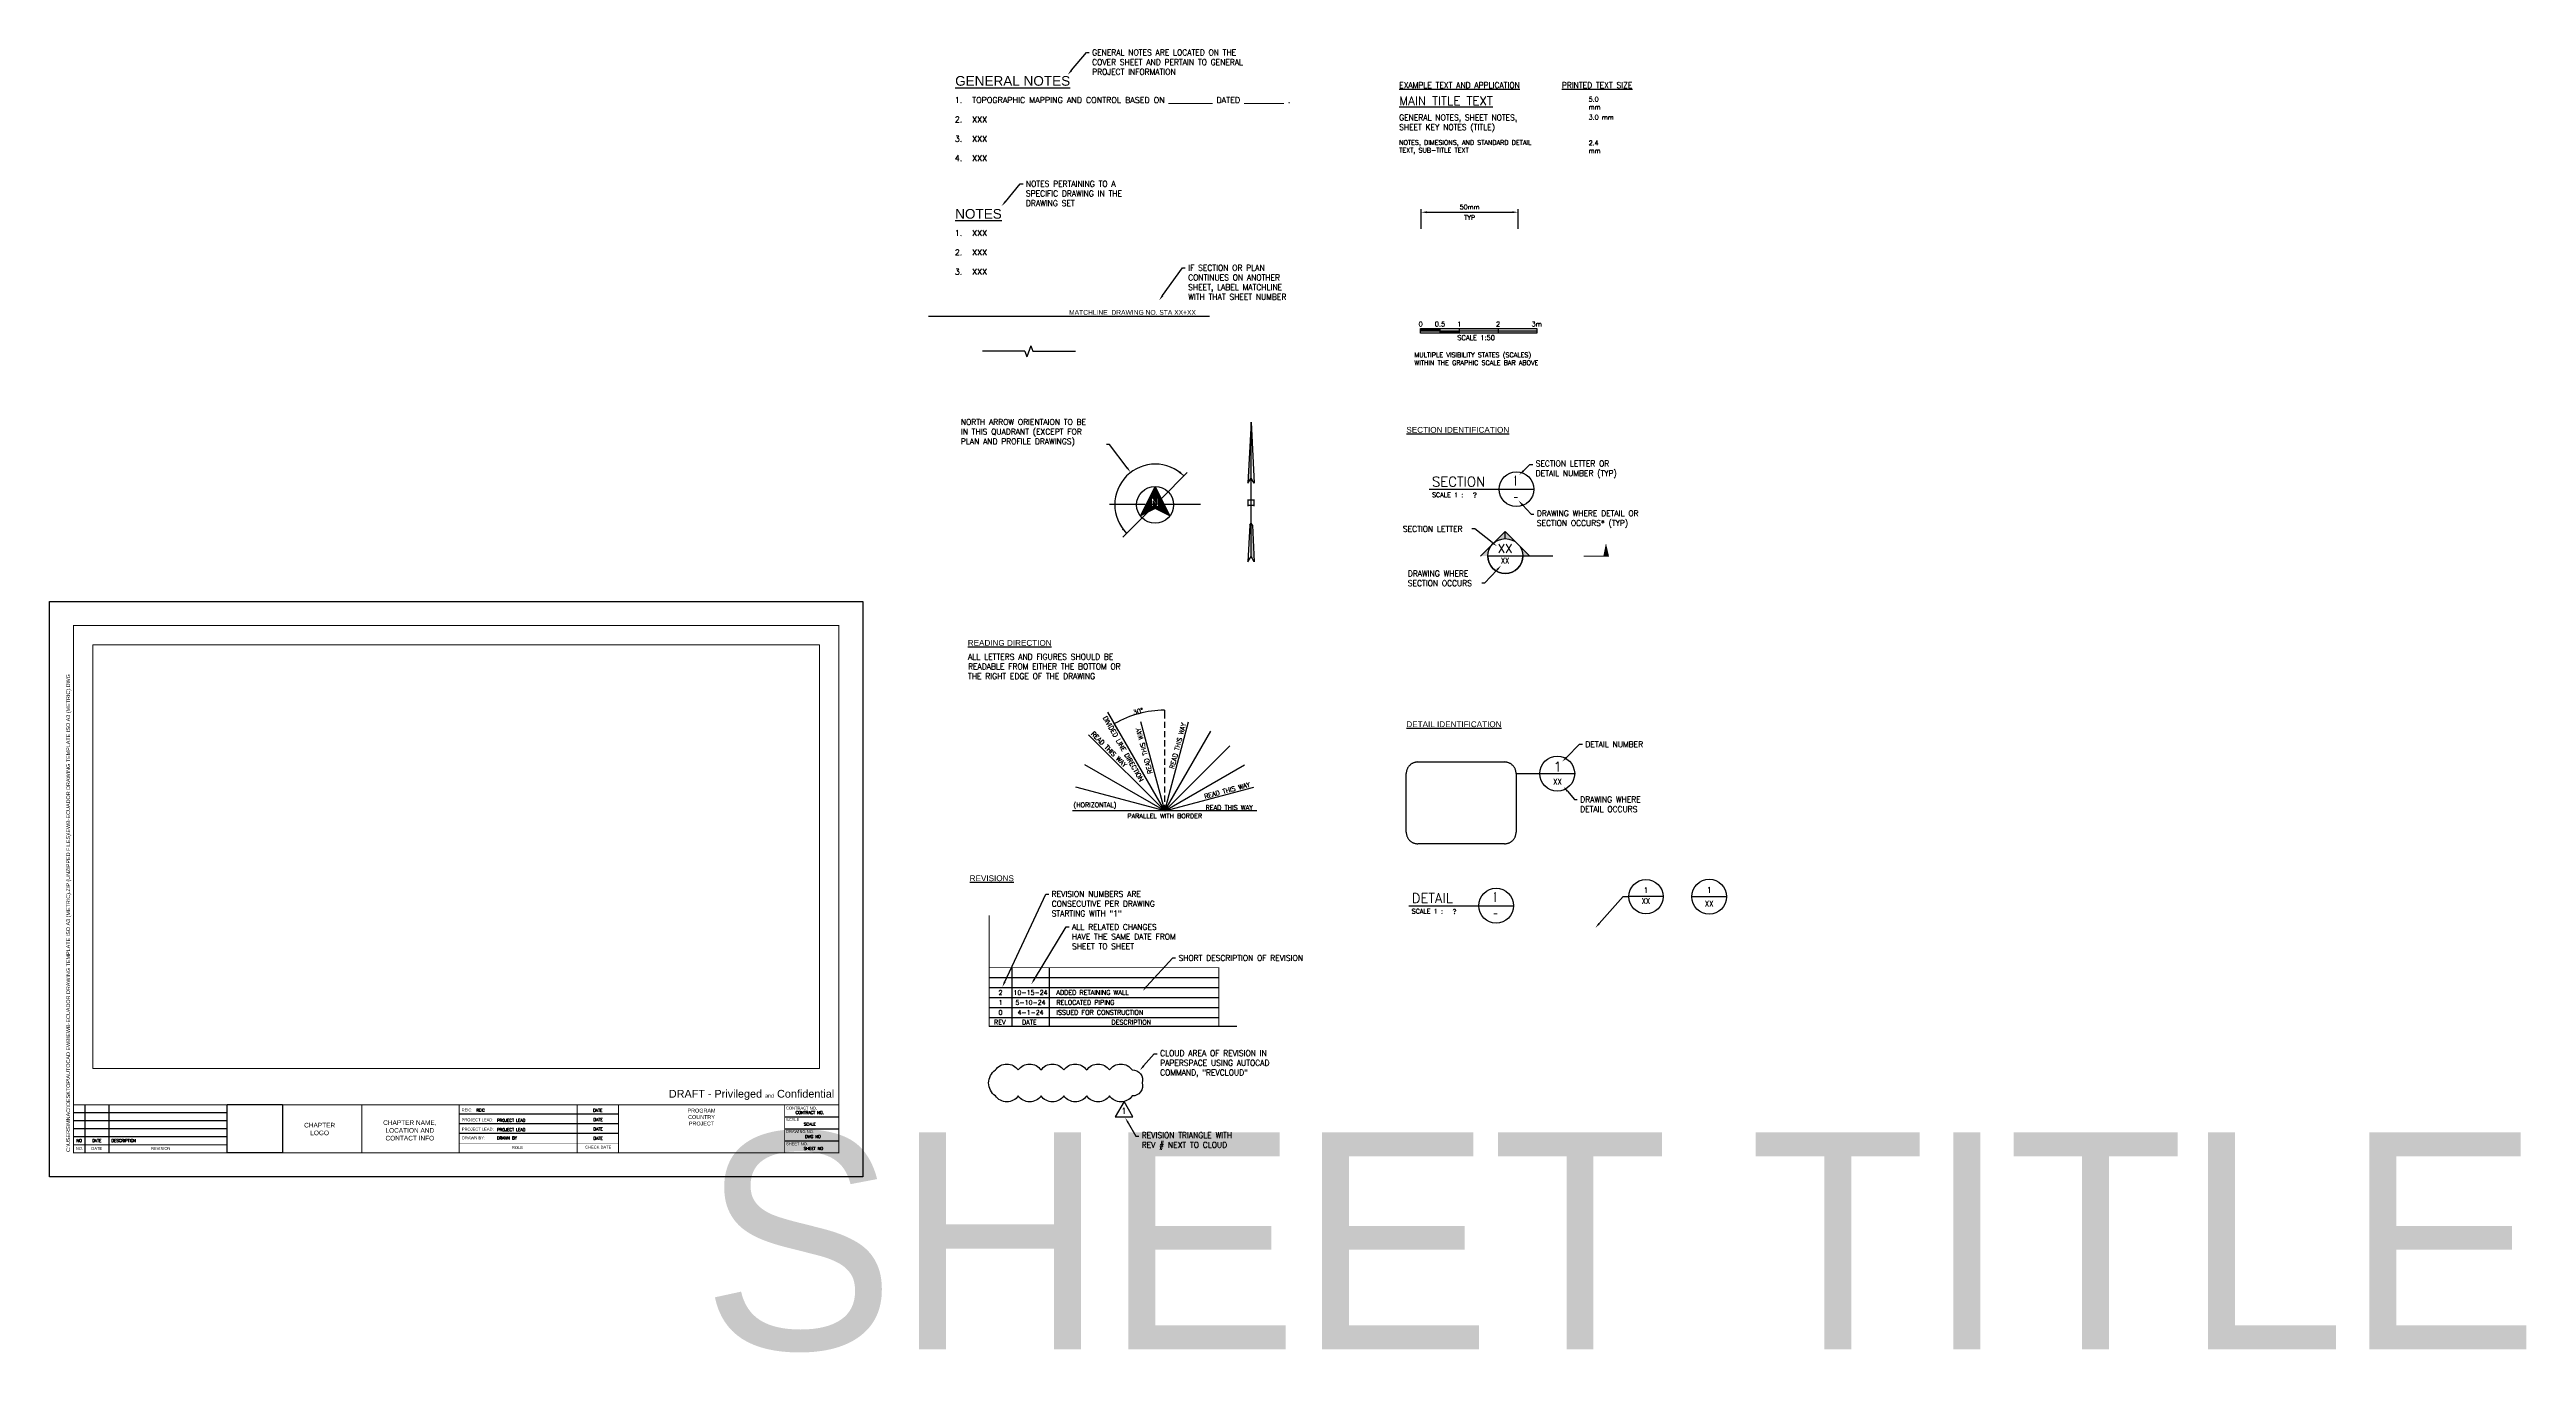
# Paper-space layout 'EWB-Ecuador ISO A3' of a CAD drawing. Header units: metres. Extents: x 0 to 1279, y -91 to 582.
import ezdxf
from ezdxf import colors
from ezdxf.entities.mleader import LeaderData, LeaderLine
from ezdxf.enums import TextEntityAlignment as Align
from ezdxf.math import Vec2, Vec3

# ---------------------------------------------------------------- set-up
doc = ezdxf.new("R2018")
doc.units = ezdxf.units.M
for name, pattern in [('CENTER2', [28.575, 19.05, -3.175, 3.175, -3.175]), ('DASHED2', [9.525, 6.35, -3.175]), ('HIDDEN2', [4.7625, 3.175, -1.5875]), ('PHANTOM2', [31.75, 15.875, -3.175, 3.175, -3.175, 3.175, -3.175])]:
    doc.linetypes.add(name, pattern=pattern)
for name, color, linetype in [('G-ANNO-BKLN', 1, 'Continuous'), ('G-ANNO-DIMS', 2, 'Continuous'), ('G-ANNO-MATC', 5, 'PHANTOM2'), ('G-ANNO-MATC-TEXT', 3, 'Continuous'), ('G-ANNO-NOTE', 2, 'Continuous'), ('G-ANNO-REV-', 3, 'Continuous'), ('G-ANNO-SUBM-DRFT-PRIV', 1, 'Continuous'), ('G-ANNO-SYMB', 5, 'Continuous'), ('G-ANNO-TITL', 5, 'Continuous'), ('G-TTLB-ATTR', 2, 'Continuous'), ('G-TTLB-ATTR-REV', 2, 'Continuous'), ('G-TTLB-BORD', 5, 'Continuous'), ('G-TTLB-DWGID', 1, 'Continuous'), ('G-TTLB-EWB CHAPTER', 1, 'Continuous'), ('G-TTLB-INTR', 1, 'Continuous'), ('G-TTLB-LOGO-EWB', 7, 'Continuous'), ('G-TTLB-TXT1', 1, 'Continuous'), ('G-TTLB-XREF', 7, 'Continuous')]:
    doc.layers.add(name, color=color, linetype=linetype)
for name, color, linetype, plot in [('G-ANNO-INFO-NPLT', 8, 'Continuous', False), ('G-ANNO-VPRT', 251, 'Continuous', False), ('G-TTLB-NPLT', 251, 'Continuous', False)]:
    doc.layers.add(name, color=color, linetype=linetype, plot=plot)
doc.styles.add('ARIAL', font='arial.ttf')
doc.styles.add('EWB 2.4', font='romans.shx', dxfattribs={"height": 2.4})
doc.styles.add('EWB 3.0', font='romans.shx', dxfattribs={"width": 0.95, "height": 3})
doc.styles.add('EWB 5.0', font='romans.shx', dxfattribs={"height": 5})
doc.styles.add('ROMANS', font='romans.shx', dxfattribs={"height": 2.4})
doc.styles.add('SCALE', font='romans.shx', dxfattribs={"width": 0.9, "height": 2.4})
doc.styles.get("Standard").update_dxf_attribs({"font": 'simplex.shx'})
doc.styles.add('Swis721 BT', font='swiss.ttf')
doc.styles.add('TITLE', font='arial.ttf', dxfattribs={"height": 5})
doc.dimstyles.new('EWB 2.4', dxfattribs={"dimtxt": 2.4, "dimasz": 3, "dimexe": 1.5, "dimexo": 1.5, "dimgap": 1.5, "dimtad": 1, "dimtoh": 1, "dimdsep": 46, "dimtxsty": 'EWB 2.4', "dimcen": -2.5, "dimclrd": 256, "dimclre": 256, "dimclrt": 256, "dimadec": 0, "dimazin": 0, "dimtfac": 1, "dimtmove": 0, "dimatfit": 3, "dimfxl": 1, "dimlwd": -1, "dimlwe": -1, "dimarcsym": 0})
doc.dimstyles.new('PS-half', dxfattribs={"dimtxt": 0.101562, "dimasz": 0.125, "dimexe": 0.09375, "dimexo": 0.09375, "dimgap": 0.03125, "dimtad": 1, "dimlfac": 0.5, "dimzin": 3, "dimdsep": 46, "dimlunit": 4, "dimtxsty": 'ROMANS', "dimcen": 0.09375, "dimclrd": 256, "dimclre": 256, "dimclrt": 256, "dimadec": 0, "dimazin": 0, "dimtfac": 0.8, "dimtmove": 0, "dimatfit": 3, "dimfxl": 1, "dimfrac": 1, "dimtolj": 1, "dimtzin": 0, "dimlwd": -1, "dimlwe": -1, "dimarcsym": 0})
picture_1 = doc.add_image_def('image1.png', size_in_pixel=(541, 470))

# ---------------------------------------------------------------- blocks, each defined once
blk = doc.blocks.new('*U4')
at = {"layer": 'G-ANNO-MATC'}
blk.add_lwpolyline([(-2.858, 0), (0, 0), (2.858, 0)], dxfattribs=at)
at = {"layer": 'G-ANNO-MATC-TEXT', "lineweight": 30, "flags": 64}
blk.add_attdef('MATCHLINE', text='', height=0.125, rotation=360, dxfattribs=at).set_placement((0, 0.125), align=Align.MIDDLE_CENTER)
blk = doc.blocks.new('*U3')
for p, q in [((-0.086, 0), (-1, 0)), ((-0.086, 0), (-0.043, -0.117)), ((0.043, 0.117), (-0.043, -0.117)), ((0.043, 0.117), (0.086, 0)), ((0.086, 0), (1, 0))]:
    blk.add_line(p, q)
blk = doc.blocks.new('*U8')
at = {"color": 5}
for p, q in [((-0.885, 0), (-0.26, 0)), ((-0.375, 0), (0.375, 0))]:
    blk.add_line(p, q, dxfattribs=at)
at = {"color": 5, "linetype": 'DASHED2'}
blk.add_lwpolyline([(-2.999, 0.25), (-1.135, 0.25, -0.414214), (-0.885, 0), (-0.885, -1.259, -0.414214), (-1.135, -1.509), (-2.999, -1.509, -0.414214), (-3.249, -1.259), (-3.249, 0, -0.414214)], format="xyb", close=True, dxfattribs=at)
at = {"color": 5}
blk.add_circle((0, 0), 0.375, dxfattribs=at)
blk.add_attdef('DETAIL-NO', text='', height=0.188, dxfattribs=at).set_placement((0.008, 0.147), align=Align.MIDDLE)
at = {"color": 3, "width": 0.9}
blk.add_attdef('DETAIL-LOC', text='', height=0.12, dxfattribs=at).set_placement((0.005, -0.123), align=Align.MIDDLE)
blk = doc.blocks.new('DETAIL CALLOUT')
at = {"color": 5, "transparency": 16777216}
blk.add_line((0.375, 0), (-0.375, 0), dxfattribs=at)
blk.add_circle((0, 0), 0.375, dxfattribs=at)
at = {"color": 3, "transparency": 16777216}
blk.add_attdef('VIEWNUMBER', text='', height=0.12, dxfattribs=at).set_placement((0, 0.08), align=Align.CENTER)
at = {"color": 3, "transparency": 16777216, "width": 0.85}
blk.add_attdef('SHEETNUMBER', text='', height=0.12, dxfattribs=at).set_placement((0, -0.156), align=Align.CENTER)
blk = doc.blocks.new('REV DELTA')
at = {"linetype": 'Continuous'}
blk.add_lwpolyline([(0, 0), (-2.41, -4.18), (2.41, -4.18), (0, 0)], dxfattribs=at)
at = {"color": 2}
blk.add_attdef('REV', text='', height=1.5, dxfattribs=at).set_placement((-0.01, -3.32), align=Align.CENTER)
blk = doc.blocks.new('North Arrow Alt')
h = blk.add_hatch(color=256)
h.dxf.hatch_style = 1
h.paths.add_polyline_path([(201.332, 1689.122), (201.033, 1688.52), (201.332, 1688.674), (201.631, 1688.52)])
h.paths.add_polyline_path([(201.261, 1688.709), (201.261, 1688.889), (201.287, 1688.889), (201.374, 1688.762), (201.374, 1688.889), (201.404, 1688.889), (201.404, 1688.709), (201.374, 1688.709), (201.291, 1688.83), (201.291, 1688.709)], flags=16)
blk.add_lwpolyline([(201.631, 1688.52), (201.332, 1688.674), (201.033, 1688.52), (201.332, 1689.122)], close=True)
at = {"flags": 128}
blk.add_lwpolyline([(201.261, 1688.709), (201.261, 1688.889), (201.287, 1688.889), (201.374, 1688.762), (201.374, 1688.889), (201.404, 1688.889), (201.404, 1688.709), (201.374, 1688.709), (201.291, 1688.83), (201.291, 1688.709)], close=True, dxfattribs=at)
blk.add_circle((201.332, 1688.747), 0.375)
blk = doc.blocks.new('*D12')
at = {"layer": 'Defpoints', "color": 0, "transparency": 16777216}
for p in [(566.8, 240.1), (575.9, 236.5), (552.1, 230.1), (575.9, 188.9), (575.9, 188.9)]:
    blk.add_point(p, dxfattribs=at)
at = {"layer": 'G-ANNO-INFO-NPLT', "transparency": 16777216}
for p, q in [((552, 230.2), (549.8, 234)), ((575.9, 236.6), (575.9, 241))]:
    blk.add_line(p, q, dxfattribs=at)
blk.add_arc((575.9, 188.9), 52, 90.1377, 119.8623, dxfattribs=at)
for points in [[(550, 234), (550, 234), (549.9, 233.9)], [(575.7, 240.9), (575.7, 240.9), (575.9, 240.9)]]:
    blk.add_solid(points, dxfattribs=at)
at = {"layer": 'G-ANNO-INFO-NPLT', "transparency": 16777216, "insert": (562.1, 240.3), "char_height": 2.4, "attachment_point": 5, "rotation": 15, "style": 'ROMANS'}
blk.add_mtext('\\A1;30°', dxfattribs=at)
blk = doc.blocks.new('SECTION CUT')
h = blk.add_hatch(color=256)
h.paths.add_polyline_path([(-0.375, 0), (-0.53, 0), (-0.265, 0.265, 0.198912)])
h.paths.add_polyline_path([(0.265, 0.265, 0.414214), (-0.265, 0.265), (0, 0.53)])
h.paths.add_polyline_path([(0.53, 0), (0.375, 0, 0.198912), (0.265, 0.265)])
for p, q in [((-0.53, 0), (0, 0.53)), ((0.375, 0), (-0.375, 0)), ((-0.249, 0), (-0.352, 0)), ((0.53, 0), (0, 0.53)), ((0, 0.372), (0, 0.526))]:
    blk.add_line(p, q)
for points, const_width in [([(0.375, 0), (1.025, 0)], 0.0298), ([(1.686, 0), (2.126, 0)], 0.02)]:
    blk.add_lwpolyline(points, dxfattribs=dict(const_width=const_width))
blk.add_circle((0, 0), 0.375)
blk.add_arc((0, 0), 0.375, 180, 0)
blk.add_solid([(2.108, -0.01), (2.233, -0.01), (2.166, 0.277)])
at = {"color": 5}
blk.add_attdef('SECT', text='', height=0.188, dxfattribs=at).set_placement((-0.002, 0.071), align=Align.CENTER)
at = {"color": 3, "width": 0.85}
blk.add_attdef('PAGE', text='', height=0.12, dxfattribs=at).set_placement((-0.004, -0.161), align=Align.CENTER)
blk = doc.blocks.new('*D14')
at = {"layer": 'Defpoints', "color": 0, "transparency": 16777216}
for p in [(708.3, 488), (758.3, 498), (758.3, 488)]:
    blk.add_point(p, dxfattribs=at)
at = {"layer": 'G-ANNO-DIMS', "transparency": 16777216}
for p, q in [((708.3, 489.5), (708.3, 499.5)), ((758.3, 489.5), (758.3, 499.5)), ((711.3, 498), (755.3, 498))]:
    blk.add_line(p, q, dxfattribs=at)
for points in [[(711.3, 498.5), (711.3, 497.5), (708.3, 498)], [(755.3, 498.5), (755.3, 497.5), (758.3, 498)]]:
    blk.add_solid(points, dxfattribs=at)
at = {"layer": 'G-ANNO-DIMS', "transparency": 16777216, "char_height": 2.4, "attachment_point": 5, "style": 'EWB 2.4'}
for s, insert in [('50mm', (733.3, 500.7)), ('TYP', (733.3, 495.3))]:
    blk.add_mtext(s, dxfattribs=dict(at, insert=insert))
blk = doc.blocks.new('*U15')
blk.add_line((-27, 0), (27, 0))
blk.add_circle((18, 0), 9)
blk.add_circle((18, 0), 9)
blk.add_text('SECTION', height=5).set_placement((-25.6, 1.4))
at = {"color": 2}
blk.add_text('SCALE 1 :', height=2.4, dxfattribs=at).set_placement((-25.6, -4.1))
at = {"flags": 4}
for tag, height, p in [('SECTION/DETAIL_ID', 5, (18, 1.4)), ('DWG_NO', 2.4, (18, -5.7))]:
    blk.add_attdef(tag, text='', height=height, dxfattribs=at).set_placement(p, align=Align.CENTER)
at = {"color": 2, "flags": 4}
blk.add_attdef('SCALE', (-5.8, -4.1), '', height=2.4, dxfattribs=at)
blk = doc.blocks.new('*U16')
blk.add_line((-27, 0), (27, 0))
blk.add_circle((18, 0), 9)
blk.add_text('DETAIL', height=5).set_placement((-25.6, 1.4))
at = {"color": 2}
blk.add_text('SCALE 1 :', height=2.4, dxfattribs=at).set_placement((-25.6, -4.1))
at = {"flags": 4}
for tag, height, p in [('SECTION/DETAIL_ID', 5, (18, 1.4)), ('DWG_NO', 2.4, (18, -5.7))]:
    blk.add_attdef(tag, text='', height=height, dxfattribs=at).set_placement(p, align=Align.CENTER)
at = {"color": 2, "flags": 4}
blk.add_attdef('SCALE', (-5.8, -4.1), '', height=2.4, dxfattribs=at)
blk = doc.blocks.new('North Arrow')
for points in [[(-0.001, 1.386), (-0.056, 0.336), (-0.001, 0.426)], [(-0.001, -0.923), (0.054, -1.014), (0.021, -0.386), (-0.001, -0.35)]]:
    blk.add_hatch(color=2).paths.add_polyline_path(points)
at = {"color": 2}
for p, q in [((-0.001, 1.386), (-0.056, 0.336)), ((-0.001, 1.386), (0.054, 0.336)), ((-0.001, -0.923), (-0.001, 1.386)), ((0.058, 0.044), (-0.061, 0.044)), ((-0.056, 0.336), (-0.001, 0.426)), ((-0.049, -0.059), (-0.049, 0.059)), ((0.054, 0.336), (-0.001, 0.426)), ((0.046, 0.059), (0.046, -0.059)), ((0.058, -0.047), (-0.061, -0.047)), ((-0.023, -0.386), (-0.056, -1.014)), ((-0.023, -0.386), (-0.001, -0.35)), ((0.021, -0.386), (-0.001, -0.35)), ((0.021, -0.386), (0.054, -1.014)), ((-0.056, -1.014), (-0.001, -0.923)), ((0.054, -1.014), (-0.001, -0.923))]:
    blk.add_line(p, q, dxfattribs=at)
blk = doc.blocks.new('*U19')
at = {"color": 3}
blk.add_lwpolyline([(0, 1.25), (60, 1.25), (60, -1.25), (0, -1.25)], close=True, dxfattribs=at)
for points in [[(10, 1.25), (10, -1.25)], [(20, 1.25), (20, -1.25)], [(40, 1.25), (40, -1.25)], [(0, 0), (60, 0)]]:
    blk.add_lwpolyline(points, dxfattribs=at)
for points in [[(0, 1.25), (10, 1.25), (0, 0), (10, 0)], [(10, 0), (20, 0), (10, -1.25), (20, -1.25)], [(20, 1.25), (40, 1.25), (20, 0), (40, 0)], [(40, 0), (60, 0), (40, -1.25), (60, -1.25)]]:
    blk.add_solid(points, dxfattribs=at)
at = {"color": 3, "style": 'SCALE'}
for s, p in [('0', (0, 2.25)), ('0.5', (10, 2.25)), ('1', (20, 2.25)), ('2', (40, 2.25)), ('3m', (60, 2.25))]:
    blk.add_text(s, height=2.5, dxfattribs=at).set_placement(p, align=Align.CENTER)
blk.add_text('SCALE 1:50', height=2.5, dxfattribs=at).set_placement((18.98, -4.75))
blk = doc.blocks.new('EWB-Ecuador TB ISO A3')
at = {"layer": 'G-TTLB-BORD', "const_width": 0.471}
for points in [[(12.4, 284.6), (407.6, 284.6), (407.6, 37.2), (12.4, 37.2)], [(12.4, 37.2), (407.6, 37.2), (407.6, 12.4), (12.4, 12.4)]]:
    blk.add_lwpolyline(points, close=True, dxfattribs=at)
at = {"layer": 'G-TTLB-BORD'}
for points, const_width in [([(91.7, 37.2), (91.7, 12.4)], 0.471), ([(120.3, 37.2), (120.3, 12.4)], 0.471), ([(161.3, 37.2), (161.3, 12.4)], 0.471), ([(211.5, 37.2), (211.5, 12.4)], 0.471), ([(272.4, 37.2), (272.4, 12.4)], 0.471), ([(293.8, 37.2), (293.8, 12.4)], 0.471), ([(379.6, 37.2), (379.6, 12.4)], 0.471), ([(12.4, 16.5), (91.7, 16.5)], 0.471), ([(211.5, 17.4), (293.8, 17.4)], 0.235)]:
    blk.add_lwpolyline(points, dxfattribs=dict(at, const_width=const_width))
at = {"layer": 'G-TTLB-INTR'}
for p, q in [((18.2, 37.2), (18.2, 12.4)), ((30.6, 37.2), (30.6, 12.4)), ((379.6, 31), (407.6, 31)), ((379.6, 24.8), (407.6, 24.8)), ((379.6, 18.6), (407.6, 18.6))]:
    blk.add_line(p, q, dxfattribs=at)
at = {"layer": 'G-TTLB-INTR', "flags": 128}
for points in [[(91.7, 33.1), (12.4, 33.1)], [(91.7, 28.9), (12.4, 28.9)], [(293.8, 32.3), (211.5, 32.3)], [(293.8, 27.3), (211.5, 27.3)], [(91.7, 24.8), (12.4, 24.8)], [(91.7, 20.6), (12.4, 20.6)], [(293.8, 22.4), (211.5, 22.4)]]:
    blk.add_lwpolyline(points, dxfattribs=at)
at = {"layer": 'G-TTLB-NPLT'}
blk.add_lwpolyline([(0, 297), (420, 297), (420, 0), (0, 0)], close=True, dxfattribs=at)
at = {"layer": 'G-ANNO-SUBM-DRFT-PRIV', "insert": (362.5, 39.7), "char_height": 4, "width": 99.618, "attachment_point": 8, "style": 'TITLE'}
blk.add_mtext('\\pxqc;DRAFT - Privileged {\\H0.5x;and} Confidential', dxfattribs=at)
at = {"layer": 'G-TTLB-ATTR'}
for tag, p in [('REIC', (220.3, 34.4)), ('PROJECT_LEAD', (231.1, 29.2)), ('PROJECT_LEAD', (231.1, 24.4))]:
    blk.add_attdef(tag, text='', height=1.5, dxfattribs=at).set_placement(p, align=Align.MIDDLE_LEFT)
at = {"layer": 'G-TTLB-ATTR', "flags": 8}
for tag, p in [('DATE', (280.7, 34.4)), ('DATE', (280.8, 29.6)), ('DRAWN_BY', (231, 20.1)), ('DATE', (280.8, 24.7)), ('DATE', (280.8, 19.9))]:
    blk.add_attdef(tag, text='', height=1.5, dxfattribs=at).set_placement(p, align=Align.MIDDLE_LEFT)
for tag, p in [('CONTRACT_NO', (392.6, 33.2)), ('SCALE', (392.6, 27.2)), ('SHEET_NO', (394.4, 14.7))]:
    blk.add_attdef(tag, text='', height=1.5, dxfattribs=at).set_placement(p, align=Align.MIDDLE_CENTER)
at = {"layer": 'G-TTLB-ATTR', "lineweight": 30, "flags": 104}
blk.add_attdef('SHEET_TITLE', text='', height=3, dxfattribs=at).set_placement((336.8, 22.9), align=Align.MIDDLE_CENTER)
at = {"layer": 'G-TTLB-ATTR'}
blk.add_attdef('DWG_NO', text='', height=1.5, dxfattribs=at).set_placement((394.2, 20.8), align=Align.MIDDLE_CENTER)
at = {"layer": 'G-TTLB-ATTR-REV', "style": 'ROMANS', "flags": 8}
for tag, p in [('NO', (15.3, 18.7)), ('DATE', (24.4, 18.7))]:
    blk.add_attdef(tag, text='', height=1.5, dxfattribs=at).set_placement(p, align=Align.MIDDLE_CENTER)
blk.add_attdef('DESCRIPTION', text='', height=1.5, dxfattribs=at).set_placement((31.9, 18.7), align=Align.MIDDLE_LEFT)
at = {"layer": 'G-TTLB-DWGID', "style": 'Swis721 BT'}
blk.add_text('C:\\USERS\\MNACI\\DESKTOP\\AUTOCAD EWB\\EWB-ECUADOR DRAWING TEMPLATE ISO A3 (METRIC).ZIP (UNZIPPED FILES)\\EWB-ECUADOR DRAWING TEMPLATE ISO A3 (METRIC).DWG', height=2, rotation=90, dxfattribs=at).set_placement((10.6, 12.9))
at = {"layer": 'G-TTLB-EWB CHAPTER', "char_height": 2.4, "attachment_point": 1, "style": 'TITLE'}
for s, width, insert in [('\\pxqc;CHAPTER LOGO', 17.362, (130.8, 27.9)), ('\\pxqc;CHAPTER NAME, LOCATION AND CONTACT INFO', 32.09, (170, 29.2))]:
    blk.add_mtext_dynamic_manual_height_columns(s, width=width, gutter_width=20, heights=[0], dxfattribs=dict(at, insert=insert))
at = {"layer": 'G-TTLB-TXT1', "style": 'Swis721 BT'}
for s, p in [('CONTRACT NO.', (380.3, 35.5)), ('SCALE', (380.3, 29.6)), ('SHEET NO.', (380.3, 17.1)), ('DRAWING NO.', (380.3, 23.4))]:
    blk.add_text(s, height=1.5, rotation=360, dxfattribs=at).set_placement(p, align=Align.MIDDLE_LEFT)
at = {"layer": 'G-TTLB-TXT1', "style": 'TITLE'}
for s, p in [('NO.', (13.6, 14.7)), ('DATE', (21.6, 14.7)), ('REVISION', (52.4, 14.7))]:
    blk.add_text(s, height=1.5, dxfattribs=at).set_placement(p, align=Align.MIDDLE_LEFT)
at = {"layer": 'G-TTLB-TXT1', "attachment_point": 1, "style": 'TITLE'}
for s, width, insert, char_height in [('REIC:', 17.477, (212.8, 35.3), 1.5), ('PROJECT LEAD:', 39.574, (212.8, 30.2), 1.5), ('\\pxqc;PROGRAM\\PCOUNTRY\\PPROJECT', 86.357, (293.5, 35.2), 2), ('PROJECT LEAD:', 39.574, (212.9, 25.4), 1.5), ('DRAWN BY:', 14.837, (213, 20.9), 1.5), ('ROLE', 63.353, (238.8, 15.9), 1.5), ('CHECK DATE', 18.952, (276.6, 16.1), 1.5)]:
    blk.add_mtext_dynamic_manual_height_columns(s, width=width, gutter_width=20, heights=[0], dxfattribs=dict(at, insert=insert, char_height=char_height))
at = {"layer": 'G-TTLB-LOGO-EWB'}
image = blk.add_image(picture_1, insert=(91.7, 12.4), size_in_units=(28.6, 24.9), dxfattribs=at)
image.dxf.flags = 7

psp = doc.layouts.new('EWB-Ecuador ISO A3')

# ---------------------------------------------------------------- linework, layer by layer
at = {"layer": 'G-ANNO-INFO-NPLT', "color": 18, "linetype": 'CENTER2', "true_color": 0x000000}
for p, q in [((587.533, 363.584), (554.245, 330.296)), ((594.389, 347.032), (547.312, 347.032))]:
    psp.add_line(p, q, dxfattribs=at)
at = {"layer": 'G-ANNO-INFO-NPLT', "color": 18, "true_color": 0x000000}
for p, q in [((575.863, 188.903), (546.43, 239.883)), ((575.863, 188.903), (563.546, 234.871)), ((575.863, 188.903), (588.18, 234.871)), ((575.863, 188.903), (536.53, 228.236)), ((575.863, 188.903), (599.658, 230.117)), ((575.863, 188.903), (609.515, 222.554)), ((575.863, 188.903), (534.648, 212.698)), ((575.863, 188.903), (617.078, 212.698)), ((575.863, 188.903), (529.894, 201.22)), ((575.863, 188.903), (621.832, 201.22)), ((623.454, 188.903), (528.273, 188.903))]:
    psp.add_line(p, q, dxfattribs=at)
at = {"layer": 'G-ANNO-INFO-NPLT', "color": 18, "linetype": 'HIDDEN2', "true_color": 0x000000}
psp.add_line((575.863, 188.903), (575.863, 236.493), dxfattribs=at)
at = {"layer": 'G-ANNO-INFO-NPLT', "color": 18, "true_color": 0x000000}
psp.add_arc((570.981, 347.032), 20.933, 45, 225, dxfattribs=at)
for points in [[(583.748, 364.328), (585.783, 361.834), (583.049, 363.533)], [(554.521, 334.989), (556.179, 332.23), (553.716, 334.302)]]:
    psp.add_solid(points, dxfattribs=at)
at = {"layer": 'G-ANNO-NOTE', "color": 18, "true_color": 0x000000}
for p, q in [((485.198, 102.851), (603.826, 102.851)), ((496.95, 107.987), (496.95, 77.711)), ((516.229, 107.987), (516.229, 77.711)), ((485.198, 97.715), (603.826, 97.715)), ((485.198, 92.579), (603.826, 92.579)), ((485.198, 87.443), (603.826, 87.443)), ((485.198, 82.307), (603.826, 82.307))]:
    psp.add_line(p, q, dxfattribs=at)
at = {"layer": 'G-ANNO-NOTE', "color": 18, "true_color": 0x000000, "const_width": 0.589}
for points in [[(485.198, 77.711), (485.198, 134.971)], [(613.195, 77.711), (485.198, 77.711)]]:
    psp.add_lwpolyline(points, dxfattribs=at)
at = {"layer": 'G-ANNO-NOTE', "color": 18, "true_color": 0x000000, "const_width": 0.471}
psp.add_lwpolyline([(485.198, 77.711), (603.826, 77.711), (603.826, 107.987), (485.198, 107.987)], close=True, dxfattribs=at)
at = {"layer": 'G-ANNO-REV-', "color": 18, "true_color": 0x000000}
psp.add_lwpolyline([(488.42, 55.176, -0.52056705), (500.2, 55.176, -0.52056705), (511.979, 55.176, -0.52056705), (523.759, 55.176, -0.52056705), (535.538, 55.176, -0.52056705), (547.317, 55.176, -0.52056705), (559.097, 55.176, -0.52056705), (564.202, 48.502, -0.52056705), (559.126, 41.799, -0.52056705), (547.347, 41.799, -0.52056705), (535.567, 41.799, -0.52056705), (523.788, 41.799, -0.52056705), (512.009, 41.799, -0.52056705), (500.229, 41.799, -0.52056705), (488.45, 41.799, -0.52056705)], format="xyb", close=True, dxfattribs=at)

# ---------------------------------------------------------------- block references
at = {"layer": 'G-ANNO-BKLN', "color": 18, "true_color": 0x000000, "xscale": 24, "yscale": 24, "zscale": 24}
psp.add_blockref('*U3', (505.755, 426.24), dxfattribs=at)
at = {"layer": 'G-ANNO-INFO-NPLT', "color": 18, "true_color": 0x000000}
for name, p, xscale, yscale, zscale in [('North Arrow', (620.5, 348), 30, 30, 30), ('North Arrow Alt', (-4543.022, -42547.812), 25.40034882105882, 25.40034882105882, 25.40034882105882)]:
    psp.add_blockref(name, p, dxfattribs=dict(at, xscale=xscale, yscale=yscale, zscale=zscale))
at = {"layer": 'G-ANNO-MATC', "color": 18, "true_color": 0x000000}
ref = psp.add_blockref('*U4', (526.477, 444.37), dxfattribs=dict(at, xscale=25.4, yscale=25.4, zscale=25.4))
lines = psp.add_mtext('MATCHLINE  DRAWING NO. STA XX+XX', dxfattribs={"layer": 'G-ANNO-MATC-TEXT', "insert": (526.477, 447.545), "char_height": 2.5, "attachment_point": 1, "bg_fill": 3, "box_fill_scale": 1.2, "bg_fill_color": 256, "bg_fill_transparency": 0})
ref.add_attrib('MATCHLINE', '', (526.477, 447.545), dxfattribs={"flags": 64}).embed_mtext(lines)
at = {"layer": 'G-ANNO-REV-', "color": 18, "true_color": 0x000000}
ref = psp.add_blockref('REV DELTA', (554.845, 38.915), dxfattribs=dict(at, xscale=1.905, yscale=1.905, zscale=1.905))
ref.add_attrib('REV', '1', dxfattribs={"layer": '0', "color": 2, "height": 3}).set_placement((554.834, 32.598), align=Align.CENTER)
at = {"layer": 'G-ANNO-SYMB', "color": 18, "true_color": 0x000000}
psp.add_blockref('*U19', (708, 436.75), dxfattribs=at)
ref = psp.add_blockref('*U15', (739.5, 355), dxfattribs=at)
ref.add_attrib('SCALE', '?', dxfattribs={"layer": '0', "color": 2, "height": 2.4, "flags": 4}).set_placement((736, 352), align=Align.MIDDLE)
ref.add_attrib('DRG.NO', '-', dxfattribs={"layer": '0', "color": 3, "height": 3, "flags": 4}).set_placement((755.929, 349.5), (758.5, 349.5), align=Align.ALIGNED)
ref.add_attrib('SECT.NO/DET.LET', '1', dxfattribs={"layer": '0', "height": 5, "flags": 4}).set_placement((756.31, 357), (757.5, 357), align=Align.ALIGNED)
at = {"layer": 'G-ANNO-SYMB', "color": 18, "true_color": 0x000000, "xscale": 24, "yscale": 24, "zscale": 24}
psp.add_blockref('SECTION CUT', (751.737, 320.489), dxfattribs=at).add_auto_attribs({'PAGE': 'XX', 'SECT': 'XX'})
at = {"layer": 'G-ANNO-SYMB', "color": 18, "true_color": 0x000000}
ref = psp.add_blockref('*U8', (778.568, 208.182), dxfattribs=dict(at, xscale=24.003, yscale=24.003, zscale=24.003))
ref.add_attrib('DETAIL-NO', '1', dxfattribs={"layer": '0', "color": 5, "height": 5}).set_placement((778.77, 211.715), align=Align.MIDDLE)
ref.add_attrib('DETAIL-LOC', 'XX', dxfattribs={"layer": '0', "color": 3, "height": 3, "width": 0.9}).set_placement((778.689, 204), align=Align.MIDDLE)
ref = psp.add_blockref('DETAIL CALLOUT', (857.031, 144.642), dxfattribs=dict(at, xscale=24, yscale=24, zscale=24))
ref.add_attrib('VIEWNUMBER', '1', dxfattribs={"layer": '0', "color": 3, "transparency": 16777216, "height": 3}).set_placement((857.031, 146.562), align=Align.CENTER)
ref.add_attrib('SHEETNUMBER', 'XX', dxfattribs={"layer": '0', "color": 3, "transparency": 16777216, "height": 3, "width": 0.85}).set_placement((857.031, 139.5), align=Align.CENTER)
ref = psp.add_blockref('*U16', (729, 140), dxfattribs=at)
ref.add_attrib('SCALE', '?', dxfattribs={"layer": '0', "color": 2, "height": 2.4, "flags": 4}).set_placement((725.5, 137), align=Align.MIDDLE)
ref.add_attrib('DRG.NO', '-', dxfattribs={"layer": '0', "color": 3, "height": 3, "flags": 4}).set_placement((745.429, 134.5), (748, 134.5), align=Align.ALIGNED)
ref.add_attrib('SECT.NO/DET.LET', '1', dxfattribs={"layer": '0', "height": 5, "flags": 4}).set_placement((745.81, 142), (747, 142), align=Align.ALIGNED)
at = {"layer": 'G-TTLB-XREF'}
ref = psp.add_blockref('EWB-Ecuador TB ISO A3', (0, 0), dxfattribs=at)
ref.add_attrib('NO', 'NO', dxfattribs={"layer": 'G-TTLB-ATTR-REV', "height": 1.5, "style": 'ROMANS'}).set_placement((15.312, 18.716), align=Align.MIDDLE_CENTER)
ref.add_attrib('DATE', 'DATE', dxfattribs={"layer": 'G-TTLB-ATTR-REV', "height": 1.5, "style": 'ROMANS'}).set_placement((24.43, 18.725), align=Align.MIDDLE_CENTER)
ref.add_attrib('DESCRIPTION', 'DESCRIPTION', dxfattribs={"layer": 'G-TTLB-ATTR-REV', "height": 1.5, "style": 'ROMANS'}).set_placement((31.923, 18.716), align=Align.MIDDLE_LEFT)
ref.add_attrib('SCALE', 'SCALE', dxfattribs={"layer": 'G-TTLB-ATTR', "height": 1.5}).set_placement((392.564, 27.21), align=Align.MIDDLE_CENTER)
ref.add_attrib('DWG_NO', 'DWG NO', dxfattribs={"layer": 'G-TTLB-ATTR', "height": 1.5}).set_placement((394.18, 20.802), align=Align.MIDDLE_CENTER)
ref.add_attrib('SHEET_NO', 'SHEET NO', dxfattribs={"layer": 'G-TTLB-ATTR', "height": 1.5}).set_placement((394.42, 14.661), align=Align.MIDDLE_CENTER)
ref.add_attrib('CONTRACT_NO', 'CONTRACT NO.', dxfattribs={"layer": 'G-TTLB-ATTR', "height": 1.5}).set_placement((392.564, 33.205), align=Align.MIDDLE_CENTER)
lines = psp.add_mtext('SHEET TITLE', dxfattribs={"layer": 'G-TTLB-ATTR', "insert": (336.779, 22.949), "char_height": 112, "attachment_point": 1})
ref.add_attrib('SHEET_TITLE', '', (336.779, 22.949), dxfattribs={"flags": 104}).embed_mtext(lines)
ref.add_attrib('DRAWN_BY', 'DRAWN BY', dxfattribs={"layer": 'G-TTLB-ATTR', "height": 1.5}).set_placement((231.03, 20.07), align=Align.MIDDLE_LEFT)
ref.add_attrib('PROJECT_LEAD', 'PROJECT LEAD', dxfattribs={"layer": 'G-TTLB-ATTR', "height": 1.5}).set_placement((231.1, 29.197), align=Align.MIDDLE_LEFT)
ref.add_attrib('REIC', 'REIC', dxfattribs={"layer": 'G-TTLB-ATTR', "height": 1.5}).set_placement((220.32, 34.443), align=Align.MIDDLE_LEFT)
ref.add_attrib('DATE', 'DATE', dxfattribs={"layer": 'G-TTLB-ATTR', "height": 1.5}).set_placement((280.716, 34.395), align=Align.MIDDLE_LEFT)
ref.add_attrib('DATE', 'DATE', dxfattribs={"layer": 'G-TTLB-ATTR', "height": 1.5}).set_placement((280.846, 29.553), align=Align.MIDDLE_LEFT)
ref.add_attrib('DATE', 'DATE', dxfattribs={"layer": 'G-TTLB-ATTR', "height": 1.5}).set_placement((280.846, 24.711), align=Align.MIDDLE_LEFT)
ref.add_attrib('DATE', 'DATE', dxfattribs={"layer": 'G-TTLB-ATTR', "height": 1.5}).set_placement((280.846, 19.937), align=Align.MIDDLE_LEFT)
ref.add_attrib('PROJECT_LEAD', 'PROJECT LEAD', dxfattribs={"layer": 'G-TTLB-ATTR', "height": 1.5}).set_placement((231.1, 24.355), align=Align.MIDDLE_LEFT)

# ---------------------------------------------------------------- texts
at = {"layer": 'G-ANNO-INFO-NPLT', "color": 18, "true_color": 0x000000, "style": 'ARIAL'}
for s, p in [('%%USECTION IDENTIFICATION', (700.664, 384.173)), ('%%UREADING DIRECTION', (474.164, 274.173)), ('%%UDETAIL IDENTIFICATION', (700.664, 232.173)), ('%%UREVISIONS', (475.164, 152.673))]:
    psp.add_text(s, height=3, dxfattribs=at).set_placement(p)
at = {"layer": 'G-ANNO-INFO-NPLT', "color": 18, "true_color": 0x000000, "attachment_point": 1}
for s, width, gutter_width, heights, insert, char_height, style in [('\\pxt28,63;{\\LEXAMPLE TEXT AND APPLICATION^IPRINTED TEXT SIZE}', 156.55761, 0.5, [0], (696.942, 565.095), 3, 'EWB 3.0'), ('\\pxt40,68;5.0 mm', 11.9962, 0.5, [0], (794.798, 557.499), 2.4, 'EWB 2.4'), ('3.0 mm', 12.67518, 0.5, [0], (794.798, 548.206), 2.4, 'EWB 2.4'), ('2.4 mm', 11.65671, 0.5, [0], (794.798, 534.978), 2.4, 'EWB 2.4'), ('\\pxt50,68,71;(HORIZONTAL)', 22.46125, 15.678, [3.584], (528.722, 193.22), 2.4, 'ROMANS')]:
    psp.add_mtext_dynamic_manual_height_columns(s, width=width, gutter_width=gutter_width, heights=heights, dxfattribs=dict(at, insert=insert, char_height=char_height, style=style))
at = {"layer": 'G-ANNO-INFO-NPLT', "color": 18, "true_color": 0x000000, "insert": (704.817, 425.511), "char_height": 2.4, "width": 76.24866, "attachment_point": 1}
psp.add_mtext('MULTIPLE VISIBILITY STATES (SCALES) WITHIN THE GRAPHIC SCALE BAR ABOVE', dxfattribs=at)
at = {"layer": 'G-ANNO-INFO-NPLT', "color": 18, "true_color": 0x000000}
for s, insert, char_height, width, attachment_point, style in [('ALL LETTERS AND FIGURES SHOULD BE READABLE FROM EITHER THE BOTTOM OR THE RIGHT EDGE OF THE DRAWING', (474.317, 270), 3, 89.18272, 1, 'EWB 3.0'), ('\\pxt50,68,71;PARALLEL WITH BORDER', (575.863, 186.303), 2.4, 60.60089, 5, 'ROMANS'), ('\\pxt50,68,71;READ THIS WAY', (596.979, 191.858), 2.4, 60.60089, 1, 'ROMANS')]:
    psp.add_mtext(s, dxfattribs=dict(at, insert=insert, char_height=char_height, width=width, attachment_point=attachment_point, style=style))
at = {"layer": 'G-ANNO-INFO-NPLT', "color": 18, "true_color": 0x000000, "char_height": 2.4, "width": 60.60089, "attachment_point": 1, "style": 'ROMANS'}
for s, insert, rotation in [('\\pxt50,68,71;DIVIDED LINE DIRECTION', (545.965, 238.179), 300), ('\\pxt50,68,71;READ THIS WAY', (567.285, 207.811), 105), ('\\pxt50,68,71;READ THIS WAY', (578.304, 211.08), 75), ('\\pxt50,68,71;READ THIS WAY', (539.337, 230.176), 315), ('\\pxt50,68,71;READ THIS WAY', (596.029, 197.507), 15)]:
    psp.add_mtext(s, dxfattribs=dict(at, insert=insert, rotation=rotation))
at = {"layer": 'G-ANNO-NOTE', "color": 18, "true_color": 0x000000, "style": 'ARIAL'}
for s, p in [('%%UGENERAL NOTES', (467.664, 563.304)), ('%%UNOTES', (467.664, 494.673))]:
    psp.add_text(s, height=5, dxfattribs=at).set_placement(p)
at = {"layer": 'G-ANNO-NOTE', "color": 18, "true_color": 0x000000}
for s, p in [('2', (491.074, 95.147)), ('1', (491.074, 90.011)), ('10-15-24', (506.59, 95.147)), ('5-10-24', (506.59, 90.011)), ('0', (491.074, 84.875)), ('4-1-24', (506.59, 84.875))]:
    psp.add_text(s, height=2.4, dxfattribs=at).set_placement(p, align=Align.MIDDLE_CENTER)
for s, p in [('ADDED RETAINING WALL', (519.941, 94.007)), ('RELOCATED PIPING', (519.941, 88.871)), ('REV', (487.75, 78.598)), ('DATE', (502.163, 78.598)), ('ISSUED FOR CONSTRUCTION', (519.941, 83.735)), ('DESCRIPTION', (548.362, 78.598))]:
    psp.add_text(s, height=2.4, dxfattribs=at).set_placement(p)
at = {"layer": 'G-ANNO-NOTE', "color": 18, "true_color": 0x000000, "char_height": 3, "width": 165.55163, "attachment_point": 1}
for s, insert in [('\\pxi-3,l3,t3;1.^ITOPOGRAPHIC MAPPING AND CONTROL BASED ON ___________ DATED __________ .\\P\\pi0,l0,tz;\\P\\pi-3,l3,t3;2.^IXXX\\P\\pi0,l0,tz;\\P\\pi-3,l3,t3;3.^IXXX\\P\\pi0,l0,tz;\\P\\pi-3,l3,t3;4.^IXXX', (467.454, 557.409)), ('\\pxi-3,l3,t3;1.^IXXX\\P\\pi0,l0,tz;\\P\\pi-3,l3,t3;2.^IXXX\\P\\pi0,l0,tz;\\P\\pi-3,l3,t3;3.^IXXX', (467.454, 488.779))]:
    psp.add_mtext(s, dxfattribs=dict(at, insert=insert))
at = {"layer": 'G-ANNO-NOTE', "color": 18, "true_color": 0x000000, "attachment_point": 1}
for s, insert, char_height, width, style in [('GENERAL NOTES, SHEET NOTES, SHEET KEY NOTES (TITLE)', (696.942, 548.413), 3, 73.57944, 'EWB 3.0'), ('NOTES, DIMESIONS, AND STANDARD DETAIL TEXT, SUB-TITLE TEXT', (696.942, 535.185), 2.4, 74.49474, 'EWB 2.4')]:
    psp.add_mtext(s, dxfattribs=dict(at, insert=insert, char_height=char_height, width=width, style=style))
at = {"layer": 'G-ANNO-TITL', "color": 18, "true_color": 0x000000, "insert": (696.942, 557.745), "char_height": 4.5, "width": 82.44727, "attachment_point": 1, "style": 'EWB 5.0'}
psp.add_mtext('{\\LMAIN TITLE TEXT}', dxfattribs=at)

# ---------------------------------------------------------------- dimensions: what is measured, and where the dimension line sits
at = {"layer": 'G-ANNO-DIMS', "color": 18, "true_color": 0x000000}
dim = psp.add_linear_dim(base=(758.325, 497.984), p1=(708.325, 487.984), p2=(758.325, 487.984), dimstyle='EWB 2.4', override={"dimpost": 'mm\\XTYP'}, dxfattribs=at)
dim.commit()
dim.dimension.update_dxf_attribs({"geometry": '*D14', "text_midpoint": (733.325, 497.984)})
at = {"layer": 'G-ANNO-INFO-NPLT', "color": 18, "true_color": 0x000000}
dim = psp.add_angular_dim_2l(base=(566.834, 240.111), line1=((575.863, 188.903), (552.068, 230.117)), line2=((575.863, 188.903), (575.863, 236.493)), dimstyle='PS-half', override={"dimtxt": 0.075}, dxfattribs=at)
dim.commit()
dim.dimension.update_dxf_attribs({"geometry": '*D12', "text_midpoint": (562.086, 240.318)})

# ---------------------------------------------------------------- leaders
ml = psp.add_multileader_mtext('Standard', dxfattribs=at)
ml.set_content('GENERAL NOTES ARE LOCATED ON THE COVER SHEET AND PERTAIN TO GENERAL PROJECT INFORMATION', color=(0, 0, 0), style='EWB 3.0')
ml.set_leader_properties(color=256, linetype='ByLayer', lineweight=-1)
ml.build(insert=Vec2(0, 0))
ml.multileader.update_dxf_attribs({"text_right_attachment_type": 3, "dogleg_length": 1.5, "arrow_head_size": 3})
ctx = ml.context
ctx.base_point, ctx.char_height, ctx.arrow_head_size, ctx.landing_gap_size, ctx.plane_origin = Vec3(536.892, 580.488), 3, 3, 1.5, Vec3(519.345, 564.476)
ctx.right_attachment = 3
notes = []
notes.append((ctx, [(0, (1, 1, 0), (535.392, 580.488), (1, 0), 1.5, [(0, [(525.833, 568.961)], 0, [])])]))
ctx.mtext.insert, ctx.mtext.width, ctx.mtext.flow_direction = Vec3(538.392, 581.988), 85.47208, 5
ml = psp.add_multileader_mtext('Standard', dxfattribs=at)
ml.set_content('NOTES PERTAINING TO A SPECIFIC DRAWING IN THE DRAWING SET', color=(0, 0, 0), style='EWB 3.0')
ml.set_leader_properties(color=256, linetype='ByLayer', lineweight=-1)
ml.build(insert=Vec2(0, 0))
ml.multileader.update_dxf_attribs({"text_right_attachment_type": 3, "dogleg_length": 1.5, "arrow_head_size": 3})
ctx = ml.context
ctx.base_point, ctx.char_height, ctx.arrow_head_size, ctx.landing_gap_size, ctx.plane_origin = Vec3(502.708, 512.671), 3, 3, 1.5, Vec3(485.161, 496.659)
ctx.right_attachment = 3
notes.append((ctx, [(0, (1, 1, 0), (501.208, 512.671), (1, 0), 1.5, [(0, [(491.649, 501.144)], 0, [])])]))
ctx.mtext.insert, ctx.mtext.width, ctx.mtext.flow_direction = Vec3(504.208, 514.171), 64.71101, 5
ml = psp.add_multileader_mtext('Standard', dxfattribs=at)
ml.set_content('IF SECTION OR PLAN CONTINUES ON ANOTHER SHEET, LABEL MATCHLINE WITH THAT SHEET NUMBER', color=(0, 0, 0), style='EWB 3.0')
ml.set_leader_properties(color=256, linetype='ByLayer', lineweight=-1)
ml.build(insert=Vec2(0, 0))
ml.multileader.update_dxf_attribs({"text_right_attachment_type": 3, "dogleg_length": 1.5, "arrow_head_size": 3})
ctx = ml.context
ctx.base_point, ctx.char_height, ctx.arrow_head_size, ctx.landing_gap_size, ctx.plane_origin = Vec3(586.5, 469.3), 3, 3, 1.5, Vec3(573, 452.5)
ctx.right_attachment = 3
notes.append((ctx, [(0, (1, 1, 0), (585, 469.3), (1, 0), 1.5, [(0, [(573, 452.5)], 0, [])])]))
ctx.mtext.insert, ctx.mtext.width, ctx.mtext.flow_direction = Vec3(588, 470.8), 59.39198, 5
ml = psp.add_multileader_mtext('Standard', dxfattribs=at)
ml.set_content('NORTH ARROW ORIENTAION TO BE IN THIS QUADRANT (EXCEPT FOR PLAN AND PROFILE DRAWINGS)', color=(0, 0, 0), style='EWB 3.0')
ml.set_leader_properties(color=256, linetype='ByLayer', lineweight=-1)
ml.build(insert=Vec2(0, 0))
ml.multileader.update_dxf_attribs({"text_right_attachment_type": 3, "dogleg_length": 1.5, "arrow_head_size": 3})
ctx = ml.context
ctx.base_point, ctx.char_height, ctx.arrow_head_size, ctx.landing_gap_size, ctx.plane_origin = Vec3(469.106, 389.202), 3, 3, 1.5, Vec3(466.344, 370.798)
ctx.right_attachment = 3
notes.append((ctx, [(1, (1, 1, 0), (547.299, 378.06), (-1, 0), 1.5, [(0, [(558.281, 363.672)], 0, [])])]))
ctx.mtext.insert, ctx.mtext.width, ctx.mtext.flow_direction = Vec3(470.606, 391.202), 73.9239, 5
ml = psp.add_multileader_mtext('Standard', dxfattribs=at)
ml.set_content('SECTION LETTER OR DETAIL NUMBER (TYP)', color=(0, 0, 0), style='EWB 3.0')
ml.set_leader_properties(color=256, linetype='ByLayer', lineweight=-1)
ml.build(insert=Vec2(0, 0))
ml.multileader.update_dxf_attribs({"text_right_attachment_type": 3, "dogleg_length": 1.5, "arrow_head_size": 3})
ctx = ml.context
ctx.base_point, ctx.char_height, ctx.arrow_head_size, ctx.landing_gap_size, ctx.plane_origin = Vec3(765.936, 367.753), 3, 3, 1.5, Vec3(748.39, 351.741)
ctx.right_attachment = 3
notes.append((ctx, [(0, (1, 1, 0), (764.436, 367.753), (1, 0), 1.5, [(0, [(758.923, 362.373)], 0, [])])]))
ctx.mtext.insert, ctx.mtext.width, ctx.mtext.flow_direction = Vec3(767.436, 369.753), 52.49389, 5
ml = psp.add_multileader_mtext('Standard', dxfattribs=at)
ml.set_content('DRAWING WHERE DETAIL OR SECTION OCCURS* (TYP)', color=(0, 0, 0), style='EWB 3.0')
ml.set_leader_properties(color=256, linetype='ByLayer', lineweight=-1)
ml.build(insert=Vec2(0, 0))
ml.multileader.update_dxf_attribs({"text_right_attachment_type": 3, "dogleg_length": 1.5, "arrow_head_size": 3})
ctx = ml.context
ctx.base_point, ctx.char_height, ctx.arrow_head_size, ctx.landing_gap_size, ctx.plane_origin = Vec3(766.523, 342.048), 3, 3, 1.5, Vec3(748.353, 360.131)
ctx.right_attachment = 3
notes.append((ctx, [(0, (1, 1, 0), (765.023, 342.048), (1, 0), 1.5, [(0, [(758.545, 349.168)], 0, [])])]))
ctx.mtext.insert, ctx.mtext.width, ctx.mtext.flow_direction = Vec3(768.023, 344.048), 61.50411, 5
ml = psp.add_multileader_mtext('Standard', dxfattribs=at)
ml.set_content('SECTION LETTER', color=(0, 0, 0), style='EWB 3.0')
ml.set_leader_properties(color=256, linetype='ByLayer', lineweight=-1)
ml.build(insert=Vec2(0, 0))
ml.multileader.update_dxf_attribs({"text_right_attachment_type": 3, "dogleg_length": 1.5, "arrow_head_size": 3})
ctx = ml.context
ctx.base_point, ctx.char_height, ctx.arrow_head_size, ctx.landing_gap_size, ctx.plane_origin = Vec3(697.373, 334.495), 3, 3, 1.5, Vec3(747.34, 325.624)
ctx.right_attachment = 3
notes.append((ctx, [(0, (1, 1, 0), (735.937, 334.495), (-1, 0), 1.5, [(0, [(747.34, 325.624)], 0, [])])]))
ctx.mtext.insert, ctx.mtext.flow_direction = Vec3(698.873, 335.995), 5
ml = psp.add_multileader_mtext('Standard', dxfattribs=at)
ml.set_content('DRAWING WHERE SECTION OCCURS', color=(0, 0, 0), style='EWB 3.0')
ml.set_leader_properties(color=256, linetype='ByLayer', lineweight=-1)
ml.build(insert=Vec2(0, 0))
ml.multileader.update_dxf_attribs({"text_right_attachment_type": 3, "dogleg_length": 1.5, "arrow_head_size": 3})
ctx = ml.context
ctx.base_point, ctx.char_height, ctx.arrow_head_size, ctx.landing_gap_size, ctx.plane_origin = Vec3(699.898, 311.483), 3, 3, 1.5, Vec3(751.737, 320.489)
ctx.right_attachment = 3
notes.append((ctx, [(0, (1, 1, 0), (741.041, 306.483), (-1, 0), 1.5, [(0, [(749.624, 315.657)], 0, [])])]))
ctx.mtext.insert, ctx.mtext.width, ctx.mtext.flow_direction = Vec3(701.398, 312.983), 44.96153, 5
ml = psp.add_multileader_mtext('Standard', dxfattribs=at)
ml.set_content('DETAIL NUMBER', color=(0, 0, 0), style='EWB 3.0')
ml.set_leader_properties(color=256, linetype='ByLayer', lineweight=-1)
ml.build(insert=Vec2(0, 0))
ml.multileader.update_dxf_attribs({"text_right_attachment_type": 3, "dogleg_length": 1.5, "arrow_head_size": 3})
ctx = ml.context
ctx.base_point, ctx.char_height, ctx.arrow_head_size, ctx.landing_gap_size, ctx.plane_origin = Vec3(791.596, 223.318), 3, 3, 1.5, Vec3(781.163, 214.39)
ctx.right_attachment = 3
notes.append((ctx, [(0, (1, 1, 0), (790.096, 223.318), (1, 0), 1.5, [(0, [(781.163, 214.39)], 0, [])])]))
ctx.mtext.insert, ctx.mtext.flow_direction = Vec3(793.096, 224.818), 5
ml = psp.add_multileader_mtext('Standard', dxfattribs=at)
ml.set_content('DRAWING WHERE DETAIL OCCURS', color=(0, 0, 0), style='EWB 3.0')
ml.set_leader_properties(color=256, linetype='ByLayer', lineweight=-1)
ml.build(insert=Vec2(0, 0))
ml.multileader.update_dxf_attribs({"text_right_attachment_type": 3, "dogleg_length": 1.5, "arrow_head_size": 3})
ctx = ml.context
ctx.base_point, ctx.char_height, ctx.arrow_head_size, ctx.landing_gap_size, ctx.plane_origin = Vec3(788.899, 194.85), 3, 3, 1.5, Vec3(781.837, 201.42)
ctx.right_attachment = 3
notes.append((ctx, [(0, (1, 1, 0), (787.399, 194.85), (1, 0), 1.5, [(0, [(781.837, 201.42)], 0, [])])]))
ctx.mtext.insert, ctx.mtext.width, ctx.mtext.flow_direction = Vec3(790.399, 196.35), 42.97894, 5
ml = psp.add_multileader_mtext('Standard', dxfattribs=at)
ml.set_content('REVISION NUMBERS ARE CONSECUTIVE PER DRAWING STARTING WITH "1"', color=(0, 0, 0), style='EWB 3.0')
ml.set_leader_properties(color=256, linetype='ByLayer', lineweight=-1)
ml.build(insert=Vec2(0, 0))
ml.multileader.update_dxf_attribs({"text_right_attachment_type": 3, "dogleg_length": 1.5, "arrow_head_size": 3})
ctx = ml.context
ctx.base_point, ctx.char_height, ctx.arrow_head_size, ctx.landing_gap_size, ctx.plane_origin = Vec3(516, 146), 3, 3, 1.5, Vec3(493.5, 113)
ctx.right_attachment = 3
notes.append((ctx, [(0, (1, 1, 0), (514.5, 146), (1, 0), 1.5, [(0, [(492, 98)], 0, [])])]))
ctx.mtext.insert, ctx.mtext.width, ctx.mtext.flow_direction = Vec3(517.5, 147.5), 65.10802, 5
ml = psp.add_multileader_mtext('Standard', dxfattribs=at)
ml.set_content('ALL RELATED CHANGES HAVE THE SAME DATE FROM SHEET TO SHEET', color=(0, 0, 0), style='EWB 3.0')
ml.set_leader_properties(color=256, linetype='ByLayer', lineweight=-1)
ml.build(insert=Vec2(0, 0))
ml.multileader.update_dxf_attribs({"text_right_attachment_type": 3, "dogleg_length": 1.5, "arrow_head_size": 3})
ctx = ml.context
ctx.base_point, ctx.char_height, ctx.arrow_head_size, ctx.landing_gap_size, ctx.plane_origin = Vec3(526.5, 129), 3, 3, 1.5, Vec3(512.5, 104)
ctx.right_attachment = 3
notes.append((ctx, [(0, (1, 1, 0), (525, 129), (1, 0), 1.5, [(0, [(507, 99.5)], 0, [])])]))
ctx.mtext.insert, ctx.mtext.width, ctx.mtext.flow_direction = Vec3(528, 130.5), 58.4563, 5
ml = psp.add_multileader_mtext('Standard', dxfattribs=at)
ml.set_content('SHORT DESCRIPTION OF REVISION', color=(0, 0, 0), style='EWB 3.0')
ml.set_leader_properties(color=256, linetype='ByLayer', lineweight=-1)
ml.build(insert=Vec2(0, 0))
ml.multileader.update_dxf_attribs({"text_right_attachment_type": 3, "dogleg_length": 1.5, "arrow_head_size": 3})
ctx = ml.context
ctx.base_point, ctx.char_height, ctx.arrow_head_size, ctx.landing_gap_size, ctx.plane_origin = Vec3(581.5, 113), 3, 3, 1.5, Vec3(569, 101)
ctx.right_attachment = 3
notes.append((ctx, [(0, (1, 1, 0), (580, 113), (1, 0), 1.5, [(0, [(564.5, 96)], 0, [])])]))
ctx.mtext.insert, ctx.mtext.flow_direction = Vec3(583, 114.5), 5
ml = psp.add_multileader_mtext('Standard', dxfattribs=at)
ml.set_content('CLOUD AREA OF REVISION IN PAPERSPACE USING AUTOCAD COMMAND, "REVCLOUD"', color=(0, 0, 0), style='EWB 3.0')
ml.set_leader_properties(color=256, linetype='ByLayer', lineweight=-1)
ml.build(insert=Vec2(0, 0))
ml.multileader.update_dxf_attribs({"text_right_attachment_type": 3, "dogleg_length": 1.5, "arrow_head_size": 3})
ctx = ml.context
ctx.base_point, ctx.char_height, ctx.arrow_head_size, ctx.landing_gap_size, ctx.plane_origin = Vec3(572, 63.571), 3, 3, 1.5, Vec3(504, 38.5)
ctx.right_attachment = 3
notes.append((ctx, [(1, (1, 1, 0), (570.5, 63.571), (1, 0), 1.5, [(0, [(563, 55)], 0, [])])]))
ctx.mtext.insert, ctx.mtext.width, ctx.mtext.flow_direction = Vec3(573.5, 65.357), 81.04105, 5
ml = psp.add_multileader_mtext('Standard', dxfattribs=at)
ml.set_content('REVISION TRIANGLE WITH REV # NEXT TO CLOUD', color=(0, 0, 0), style='EWB 3.0')
ml.set_leader_properties(color=256, linetype='ByLayer', lineweight=-1)
ml.build(insert=Vec2(0, 0))
ml.multileader.update_dxf_attribs({"text_right_attachment_type": 3, "dogleg_length": 1.5, "arrow_head_size": 3})
ctx = ml.context
ctx.base_point, ctx.char_height, ctx.arrow_head_size, ctx.landing_gap_size, ctx.plane_origin = Vec3(562.5, 21), 3, 3, 1.5, Vec3(555.5, 30.5)
ctx.right_attachment = 3
notes.append((ctx, [(0, (1, 1, 0), (561, 21), (1, 0), 1.5, [(0, [(555.5, 30.5)], 0, [])])]))
ctx.mtext.insert, ctx.mtext.width, ctx.mtext.flow_direction = Vec3(564, 23), 57.05837, 5
at = {"layer": 'G-ANNO-SYMB', "color": 18, "true_color": 0x000000}
ml = psp.add_multileader_block('Standard', dxfattribs=at)
ml.set_content('DETAIL CALLOUT', color=(0, 0, 0), scale=23.55882353)
ml.set_attribute('VIEWNUMBER', '1', width=0)
ml.set_attribute('SHEETNUMBER', 'XX', width=0)
ml.set_leader_properties(color=5, linetype='ByLayer', lineweight=-1)
ml.build(insert=Vec2(0, 0))
ml.multileader.update_dxf_attribs({"dogleg_length": 0.125, "arrow_head_size": 2.945})
ctx = ml.context
ctx.base_point, ctx.char_height, ctx.arrow_head_size, ctx.landing_gap_size, ctx.plane_origin = Vec3(815.534, 144.686), 2.209, 2.945, 2.12, Vec3(798.266, 128.583)
notes.append((ctx, [(0, (1, 1, 0), (812.589, 144.686), (1, 0), 2.945, [(0, [(798.266, 128.583)], 0, [])])]))
ctx.block.insert = Vec3(824.369, 144.686)
for ctx, leaders in notes:
    for number, flags, end, landing, length, lines in leaders:
        leader = LeaderData()
        leader.index, (leader.has_last_leader_line, leader.has_dogleg_vector, leader.attachment_direction) = number, flags
        leader.last_leader_point, leader.dogleg_vector, leader.dogleg_length = Vec3(end), Vec3(landing), length
        for number, points, colour, breaks in lines:
            line = LeaderLine()
            line.index, line.vertices, line.color, line.breaks = number, Vec3.list(points), colors.encode_raw_color(colour), breaks
            leader.lines.append(line)
        ctx.leaders.append(leader)

# ---------------------------------------------------------------- viewports
at = {"layer": 'G-ANNO-VPRT'}
psp.add_viewport(center=(210, 165.325), size=(375.294, 218.64417), view_center_point=(9382.353, 5466.104), view_height=10932.20842, dxfattribs=at)

doc.saveas('drawing.dxf')
